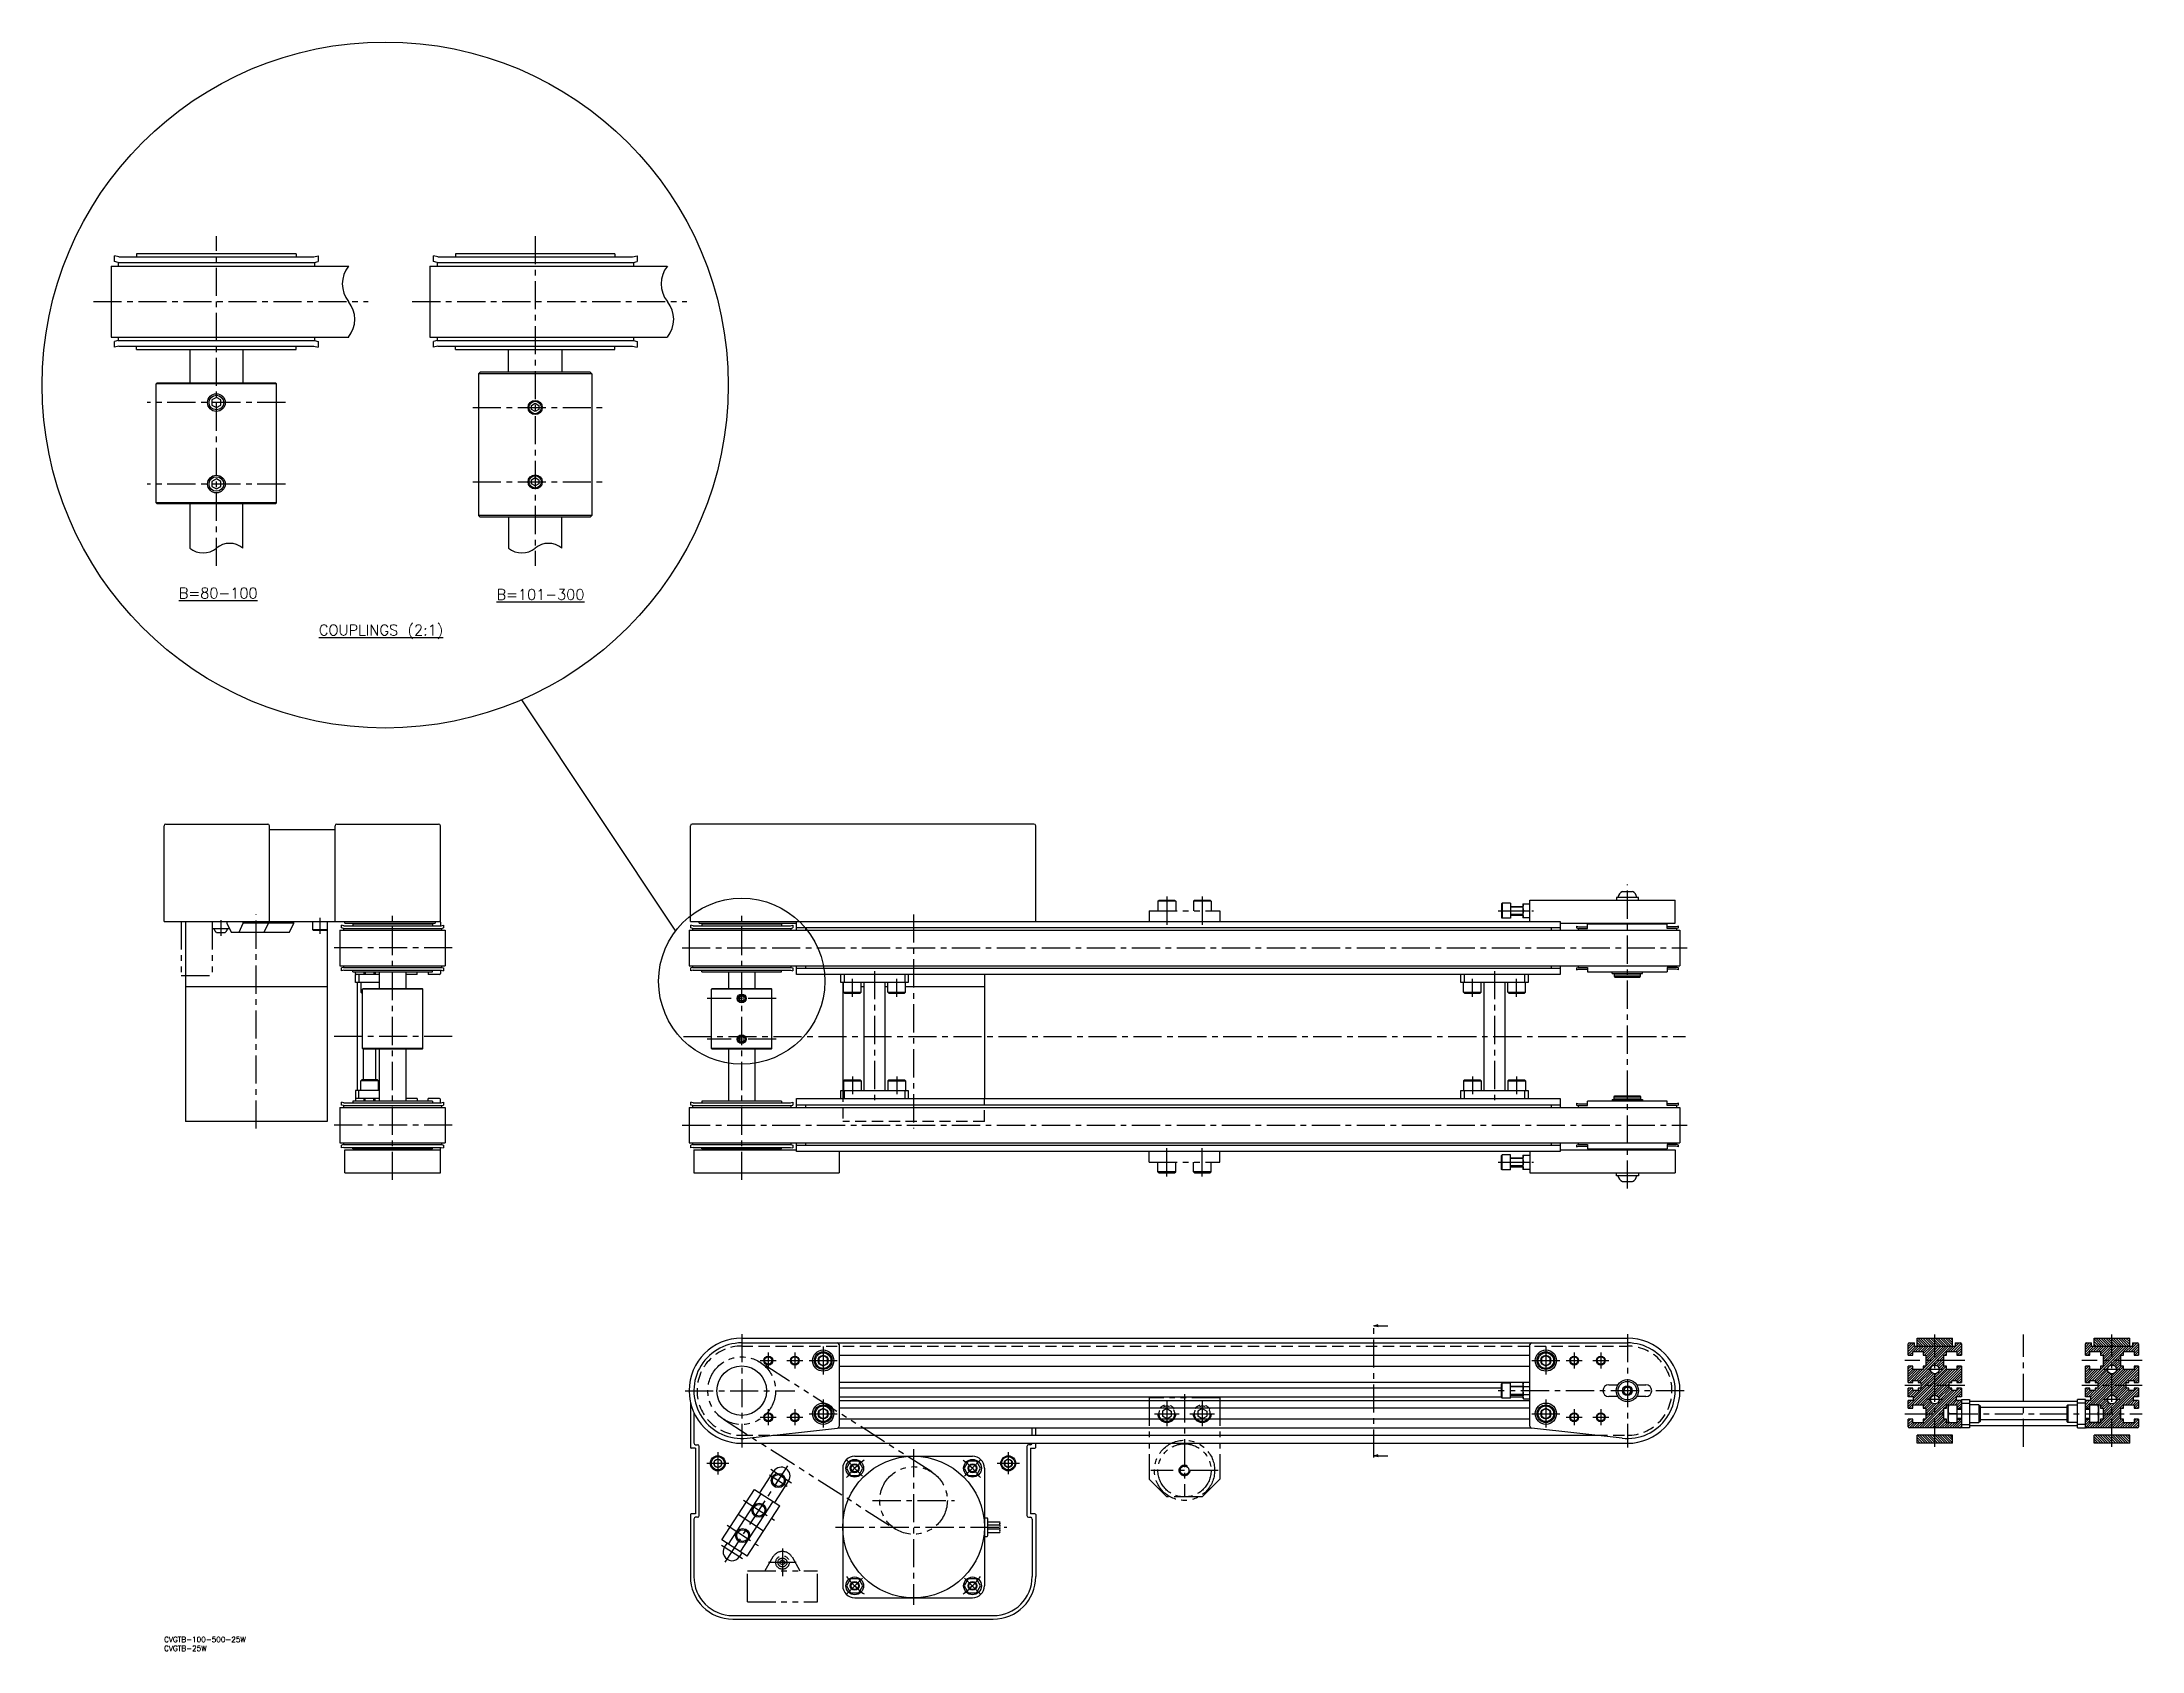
# Model space of a CAD drawing. Extents: x -69 to 1117, y -8 to 901.
import ezdxf

# ---------------------------------------------------------------- set-up
doc = ezdxf.new("R2010")
doc.units = 0
doc.header["$LTSCALE"] = 0.5
for name, pattern in [('CENTER', [50.8, 31.75, -6.35, 6.35, -6.35]), ('DASHED', [19.05, 12.7, -6.35]), ('PHANTOM', [63.5, 31.75, -6.35, 6.35, -6.35, 6.35, -6.35])]:
    doc.linetypes.add(name, pattern=pattern)
for name, color, linetype in [('MSM_CENTER', 1, 'CENTER'), ('MSM_CONTINUOUS', 7, 'CONTINUOUS'), ('MSM_DASHED', 4, 'DASHED'), ('MSM_IMAGINARY', 6, 'PHANTOM'), ('MSM_NARROW', 5, 'CONTINUOUS'), ('MSM_PART_NUMBER', 7, 'CONTINUOUS')]:
    doc.layers.add(name, color=color, linetype=linetype)
doc.styles.get("Standard").update_dxf_attribs({"font": 'txt.shx', "height": 3, "bigfont": 'bigfont.shx'})

msp = doc.modelspace()

# ---------------------------------------------------------------- texts
at = {"layer": 'MSM_PART_NUMBER'}
for s, p in [('%%UB=80-100', (8.3, 586.4)), ('%%UB=101-300', (187.7, 585.6)), ('%%UCOUPLINGS (2:1)', (87.4, 565.5))]:
    msp.add_text(s, height=6, dxfattribs=at).set_placement(p)

# ---------------------------------------------------------------- blocks, each defined once
blk = doc.blocks.new('*U2')
at = {"layer": 'MSM_PART_NUMBER'}
blk.add_text('CVGTB-100-500-25W', height=3, dxfattribs=at).set_placement((0, -3))
blk = doc.blocks.new('*U3')
at = {"layer": 'MSM_PART_NUMBER'}
blk.add_text('CVGTB-25W', height=3, dxfattribs=at).set_placement((0, -8))

# ---------------------------------------------------------------- linework, layer by layer
at = {"layer": 'MSM_CENTER'}
for p, q in [((29.5, 604.8), (29.5, 791)), ((209.5, 791), (209.5, 604.8)), ((-39.9, 754), (115.2, 754)), ((140.1, 754), (295.1, 754)), ((68.5, 697), (-9.5, 697)), ((174.3, 694.2), (249.2, 694.2)), ((174.3, 652.2), (249.7, 652.2)), ((68.5, 651), (-9.5, 651)), ((566.1, 418), (566.1, 402)), ((586.1, 418), (586.1, 402)), ((826.1, 253.1), (826.1, 424.9)), ((32, 404.8), (32, 395.8)), ((52, 287), (52, 408)), ((88, 406), (88, 397)), ((129, 258), (129, 408)), ((326.1, 258), (326.1, 408)), ((423.1, 408), (423.1, 287)), ((753.1, 410), (773.1, 410)), ((162.7, 389), (95.3, 389)), ((292.4, 389), (859.8, 389)), ((388.6, 361.5), (388.6, 371.5)), ((401.1, 376), (401.1, 302)), ((413.6, 361.5), (413.6, 371.5)), ((738.6, 361.5), (738.6, 371.5)), ((751.1, 376), (751.1, 302)), ((763.6, 361.5), (763.6, 371.5)), ((345.6, 360.5), (306.6, 360.5)), ((162.7, 339), (95.3, 339)), ((293.2, 339), (859, 339)), ((345.6, 337.5), (306.6, 337.5)), ((388.6, 316.5), (388.6, 306.5)), ((413.6, 316.5), (413.6, 306.5)), ((738.6, 316.5), (738.6, 306.5)), ((763.6, 316.5), (763.6, 306.5)), ((162.7, 289), (95.3, 289)), ((292.4, 289), (859.8, 289)), ((566.1, 260), (566.1, 276)), ((586.1, 260), (586.1, 276)), ((753.1, 268), (773.1, 268)), ((326.1, 171), (326.1, 107)), ((682.9, 101.3), (682.9, 176.7)), ((826.1, 171), (826.1, 107)), ((999.7, 107.3), (999.7, 170.7)), ((1049.7, 107.3), (1049.7, 170.7)), ((1099.7, 107.3), (1099.7, 170.7)), ((336.6, 156), (345.6, 156)), ((341.1, 160.5), (341.1, 151.5)), ((351.6, 156), (360.6, 156)), ((356.1, 160.5), (356.1, 151.5)), ((364.1, 156), (380.1, 156)), ((372.1, 164), (372.1, 148)), ((772.1, 156), (788.1, 156)), ((780.1, 164), (780.1, 148)), ((791.6, 156), (800.6, 156)), ((796.1, 160.5), (796.1, 151.5)), ((806.6, 156), (815.6, 156)), ((811.1, 160.5), (811.1, 151.5)), ((1016.7, 156), (982.7, 156)), ((1116.7, 156), (1082.7, 156)), ((1004.2, 151), (995.2, 151)), ((1104.2, 151), (1095.2, 151)), ((294.1, 139), (356.1, 139)), ((372.1, 134), (372.1, 118)), ((566.1, 133), (566.1, 119)), ((576.1, 137), (576.1, 79)), ((586.1, 133), (586.1, 119)), ((858.1, 139), (753.1, 139)), ((780.1, 134), (780.1, 118)), ((1016.7, 142), (982.7, 142)), ((1004.2, 134), (995.2, 134)), ((1116.7, 142), (1082.7, 142)), ((1104.2, 134), (1095.2, 134)), ((336.6, 124), (345.6, 124)), ((341.1, 128.5), (341.1, 119.5)), ((351.6, 124), (360.6, 124)), ((356.1, 128.5), (356.1, 119.5)), ((364.1, 126), (380.1, 126)), ((559.1, 126), (573.1, 126)), ((579.1, 126), (593.1, 126)), ((772.1, 126), (788.1, 126)), ((791.6, 124), (800.6, 124)), ((796.1, 128.5), (796.1, 119.5)), ((806.6, 124), (815.6, 124)), ((811.1, 128.5), (811.1, 119.5)), ((982.7, 126), (1116.7, 126)), ((306.4, 98), (318.9, 98)), ((312.6, 104.2), (312.6, 91.7)), ((316.8, 42.1), (352.2, 96.6)), ((385.5, 99.7), (394.3, 90.8)), ((423.1, 106), (423.1, 18)), ((460.8, 99.7), (451.9, 90.8)), ((470.4, 98), (482.9, 98)), ((476.6, 104.3), (476.6, 91.8)), ((341.7, 91.5), (351.8, 85)), ((342.5, 94.6), (354.3, 87)), ((595.1, 94), (557.1, 94)), ((327.1, 77.2), (344.7, 65.8)), ((400, 77), (446.2, 77)), ((317.8, 63), (335.4, 51.5)), ((379.1, 62), (475.8, 62)), ((314.7, 51.8), (326.5, 44.2)), ((349.1, 49.8), (349.1, 34.2)), ((356.9, 42), (341.3, 42)), ((385.5, 24.3), (394.3, 33.2)), ((460.8, 24.3), (451.9, 33.2))]:
    msp.add_line(p, q, dxfattribs=at)
for start, end in [(126.4637, 143.5363), (36.4637, 53.5363), (216.4637, 233.5363), (306.4637, 323.5363)]:
    msp.add_arc((423.1, 62), 47, start, end, dxfattribs=at)
at = {"layer": 'MSM_CONTINUOUS'}
for p, q in [((-29.9, 774), (-29.9, 734)), ((-29.9, 774), (104.2, 774)), ((-28, 776.6), (-28, 779.9)), ((-25.5, 779.2), (-28, 779.9)), ((-25.9, 776), (-28, 776.6)), ((-25.9, 776), (85, 776)), ((-25.9, 776), (-25.9, 774)), ((-25.5, 779.2), (84.6, 779.2)), ((74.5, 781), (-15.5, 781)), ((-15.5, 781), (-15.5, 779.2)), ((74.5, 781), (74.5, 779.2)), ((84.6, 779.2), (87, 779.9)), ((85, 776), (87, 776.6)), ((85, 776), (85, 774)), ((87, 779.9), (87, 776.6)), ((150.1, 774), (150.1, 734)), ((150.1, 774), (284.1, 774)), ((152, 776.6), (152, 779.9)), ((154.5, 779.2), (152, 779.9)), ((154.1, 776), (152, 776.6)), ((154.1, 776), (265, 776)), ((154.1, 776), (154.1, 774)), ((154.5, 779.2), (264.5, 779.2)), ((254.5, 781), (164.5, 781)), ((164.5, 781), (164.5, 779.2)), ((254.5, 781), (254.5, 779.2)), ((264.5, 779.2), (267, 779.9)), ((265, 776), (267, 776.6)), ((265, 776), (265, 774)), ((267, 779.9), (267, 776.6)), ((-29.9, 734), (104.2, 734)), ((-25.9, 732), (-28, 731.5)), ((-28, 728.2), (-28, 731.5)), ((-25.5, 728.8), (-28, 728.2)), ((-25.9, 734), (-25.9, 732)), ((-25.9, 732), (85, 732)), ((-25.5, 728.8), (84.6, 728.8)), ((-15.5, 727), (-15.5, 728.8)), ((-15.5, 727), (74.5, 727)), ((14.5, 727), (14.5, 708)), ((44.5, 727), (44.5, 708)), ((74.5, 727), (74.5, 728.8)), ((84.6, 728.8), (87, 728.2)), ((85, 734), (85, 732)), ((85, 732), (87, 731.5)), ((87, 731.5), (87, 728.2)), ((150.1, 734), (284.1, 734)), ((154.1, 732), (152, 731.5)), ((152, 728.2), (152, 731.5)), ((154.5, 728.8), (152, 728.2)), ((154.1, 734), (154.1, 732)), ((154.1, 732), (265, 732)), ((154.5, 728.8), (264.5, 728.8)), ((164.5, 727), (164.5, 728.8)), ((164.5, 727), (254.5, 727)), ((194.5, 714.2), (194.5, 727)), ((224.5, 727), (224.5, 714.2)), ((254.5, 727), (254.5, 728.8)), ((264.5, 728.8), (267, 728.2)), ((265, 734), (265, 732)), ((265, 732), (267, 731.5)), ((267, 731.5), (267, 728.2)), ((178.5, 714.2), (177.5, 713.2)), ((177.5, 713.2), (177.5, 633.2)), ((241.5, 713.2), (177.5, 713.2)), ((240.5, 714.2), (178.5, 714.2)), ((241.5, 713.2), (240.5, 714.2)), ((241.5, 713.2), (241.5, 633.2)), ((-4.5, 707.6), (-4.1, 708)), ((63.5, 707.6), (-4.5, 707.6)), ((-4.5, 640.4), (-4.5, 707.6)), ((63.1, 708), (-4.1, 708)), ((29.5, 699.9), (27, 698.5)), ((32, 698.5), (29.5, 699.9)), ((63.1, 708), (63.5, 707.6)), ((63.5, 640.4), (63.5, 707.6)), ((27, 698.5), (27, 695.6)), ((27, 695.6), (29.5, 694.2)), ((29.5, 694.2), (32, 695.6)), ((32, 695.6), (32, 698.5)), ((207.5, 695.4), (209.5, 696.6)), ((207.5, 693.1), (207.5, 695.4)), ((209.5, 691.9), (207.5, 693.1)), ((209.5, 696.6), (211.5, 695.4)), ((211.5, 693.1), (209.5, 691.9)), ((211.5, 695.4), (211.5, 693.1)), ((29.5, 653.9), (27, 652.5)), ((27, 652.5), (27, 649.6)), ((32, 652.5), (29.5, 653.9)), ((32, 649.6), (32, 652.5)), ((207.5, 653.4), (209.5, 654.6)), ((207.5, 651.1), (207.5, 653.4)), ((209.5, 654.6), (211.5, 653.4)), ((211.5, 653.4), (211.5, 651.1)), ((-4.1, 640), (-4.5, 640.4)), ((63.5, 640.4), (-4.5, 640.4)), ((27, 649.6), (29.5, 648.2)), ((29.5, 648.2), (32, 649.6)), ((63.1, 640), (63.5, 640.4)), ((209.5, 649.9), (207.5, 651.1)), ((211.5, 651.1), (209.5, 649.9)), ((-4.1, 640), (63.1, 640)), ((14.5, 640), (14.5, 614.8)), ((44.5, 614.8), (44.5, 640)), ((178.5, 632.2), (177.5, 633.2)), ((241.5, 633.2), (177.5, 633.2)), ((240.5, 632.2), (178.5, 632.2)), ((194.5, 632.2), (194.5, 614.8)), ((224.5, 614.8), (224.5, 632.2)), ((241.5, 633.2), (240.5, 632.2)), ((0, 404), (0, 458)), ((1, 459), (58.5, 459)), ((59.5, 404), (59.5, 458)), ((59.5, 456), (96.5, 456)), ((96.5, 404), (96.5, 458)), ((97.5, 459), (155, 459)), ((156, 404), (156, 458)), ((297.1, 404), (297.1, 458)), ((491.1, 459), (298.1, 459)), ((492.1, 404), (492.1, 458)), ((771.1, 416), (853.1, 416)), ((771.1, 404), (771.1, 416)), ((832.4, 417.6), (819.9, 417.6)), ((819.9, 417.6), (819.9, 416)), ((823.3, 420.9), (828.9, 420.9)), ((832.4, 416), (832.4, 417.6)), ((853.1, 403), (853.1, 416)), ((0, 404), (156, 404)), ((12, 404), (12, 291)), ((35.5, 404), (35.5, 403)), ((44.7, 403), (44.7, 404)), ((59, 403), (59, 404)), ((73.2, 403), (73.2, 404)), ((83.7, 404), (83.7, 399.5)), ((92.2, 399.5), (92.2, 404)), ((102, 403), (102, 404)), ((153, 404), (153, 403)), ((156, 403.5), (156, 401.6)), ((297.1, 404), (788.1, 404)), ((302.1, 403), (302.1, 404)), ((357.1, 399), (357.1, 404)), ((755.4, 414.3), (755.1, 414)), ((755.1, 414), (755.1, 406.1)), ((755.4, 405.8), (755.1, 406.1)), ((755.4, 414.3), (755.4, 405.8)), ((760.1, 414.3), (755.4, 414.3)), ((760.1, 405.8), (755.4, 405.8)), ((760.1, 414.3), (760.1, 405.8)), ((760.1, 412.5), (767.1, 412.5)), ((760.1, 407.5), (767.1, 407.5)), ((767.1, 414), (767.1, 406)), ((767.1, 414), (771.1, 414)), ((771.1, 406), (767.1, 406)), ((767.5, 410), (771.1, 410)), ((788.1, 404), (788.1, 399)), ((35.5, 403), (37.9, 398)), ((37.9, 398), (70.8, 398)), ((42.3, 398), (44.7, 403)), ((73.2, 403), (44.7, 403)), ((56.5, 398), (59, 403)), ((70.8, 398), (73.2, 403)), ((83.7, 399.5), (84.2, 399)), ((83.7, 399.5), (92.2, 399.5)), ((84.2, 399), (91.7, 399)), ((91.7, 399), (92.2, 399.5)), ((92, 399.3), (92, 291)), ((99.3, 399), (99.3, 379)), ((99.3, 399), (158.7, 399)), ((100.2, 400.3), (100.2, 401.9)), ((101.5, 401.6), (100.2, 401.9)), ((101.3, 400), (100.2, 400.3)), ((101.3, 400), (156.7, 400)), ((101.3, 400), (101.3, 399)), ((101.5, 401.6), (156.5, 401.6)), ((102, 403), (153, 403)), ((151.5, 402.5), (106.5, 402.5)), ((106.5, 402.5), (106.5, 401.6)), ((108, 402.5), (108, 403)), ((112.9, 402.5), (112.9, 403)), ((119, 403), (119, 402.5)), ((139, 403), (139, 402.5)), ((142.9, 402.5), (142.9, 403)), ((149.1, 403), (149.1, 402.5)), ((151.5, 402.5), (151.5, 401.6)), ((156.5, 401.6), (157.7, 401.9)), ((156.7, 400), (157.7, 400.3)), ((156.7, 400), (156.7, 399)), ((157.7, 401.9), (157.7, 400.3)), ((158.7, 399), (158.7, 379)), ((296.4, 399), (855.8, 399)), ((296.4, 399), (296.4, 379)), ((297.4, 400.3), (297.4, 401.9)), ((298.6, 401.6), (297.4, 401.9)), ((298.4, 400), (297.4, 400.3)), ((298.4, 400), (353.8, 400)), ((298.4, 400), (298.4, 399)), ((298.6, 401.6), (353.6, 401.6)), ((302.1, 403), (357.1, 403)), ((348.6, 402.5), (303.6, 402.5)), ((303.6, 402.5), (303.6, 401.6)), ((316.1, 403), (316.1, 402.5)), ((336.1, 403), (336.1, 402.5)), ((348.6, 402.5), (348.6, 401.6)), ((353.6, 401.6), (354.9, 401.9)), ((353.8, 400), (354.9, 400.3)), ((353.8, 400), (353.8, 399)), ((354.9, 401.9), (354.9, 400.3)), ((357.1, 400.5), (788.1, 400.5)), ((362.1, 400.5), (362.1, 399)), ((783.1, 400.5), (783.1, 399)), ((788.1, 403), (853.1, 403)), ((797.4, 401.3), (797.4, 400.3)), ((797.4, 401.3), (798.6, 401)), ((797.4, 400.3), (798.4, 400)), ((798.4, 400), (798.4, 399)), ((798.4, 400), (803.6, 400)), ((798.6, 401), (803.6, 401)), ((848.6, 402.5), (803.6, 402.5)), ((803.6, 400), (803.6, 402.5)), ((816.1, 402.5), (816.1, 403)), ((836.1, 403), (836.1, 402.5)), ((848.6, 400), (848.6, 402.5)), ((853.7, 401), (848.6, 401)), ((853.8, 400), (848.6, 400)), ((854.9, 401.3), (853.7, 401)), ((854.9, 400.3), (853.8, 400)), ((853.8, 400), (853.8, 399)), ((854.9, 400.3), (854.9, 401.3)), ((855.8, 399), (855.8, 379)), ((99.3, 379), (158.7, 379)), ((101.3, 378), (100.2, 377.7)), ((100.2, 376.1), (100.2, 377.7)), ((101.5, 376.4), (100.2, 376.1)), ((101.3, 379), (101.3, 378)), ((101.3, 378), (156.7, 378)), ((101.5, 376.4), (156.5, 376.4)), ((106.5, 375.5), (106.5, 376.4)), ((106.5, 375.5), (151.5, 375.5)), ((108, 374.5), (108, 375.5)), ((121.5, 374), (108, 374)), ((108, 369.5), (108, 374)), ((121.5, 369.5), (108, 369.5)), ((109.1, 308.5), (109.1, 369.5)), ((110, 374), (110, 369.5)), ((111, 369.5), (111, 364.1)), ((112.9, 374), (112.9, 375.5)), ((113, 375.5), (113, 374)), ((113.5, 375.5), (113.5, 374)), ((118.5, 375.5), (118.5, 374)), ((119, 374), (119, 375.5)), ((119.1, 375.5), (119.1, 374)), ((121.5, 375.5), (121.5, 366)), ((136.5, 375.5), (136.5, 366)), ((142.9, 374), (136.5, 374)), ((142.9, 374), (142.9, 375.5)), ((149.1, 375.5), (149.1, 374)), ((155.5, 374), (149.1, 374)), ((151.5, 375.5), (151.5, 376.4)), ((156, 376.4), (156, 374.5)), ((156.5, 376.4), (157.7, 376.1)), ((156.7, 379), (156.7, 378)), ((156.7, 378), (157.7, 377.7)), ((157.7, 377.7), (157.7, 376.1)), ((296.4, 379), (855.8, 379)), ((298.4, 378), (297.4, 377.7)), ((297.4, 376.1), (297.4, 377.7)), ((298.6, 376.4), (297.4, 376.1)), ((298.4, 379), (298.4, 378)), ((298.4, 378), (353.8, 378)), ((298.6, 376.4), (353.6, 376.4)), ((303.6, 375.5), (303.6, 376.4)), ((303.6, 375.5), (348.6, 375.5)), ((318.6, 375.5), (318.6, 366)), ((333.6, 375.5), (333.6, 366)), ((348.6, 375.5), (348.6, 376.4)), ((353.6, 376.4), (354.9, 376.1)), ((353.8, 379), (353.8, 378)), ((353.8, 378), (354.9, 377.7)), ((354.9, 377.7), (354.9, 376.1)), ((357.1, 374), (357.1, 379)), ((788.1, 377.5), (357.1, 377.5)), ((788.1, 374), (357.1, 374)), ((362.1, 379), (362.1, 377.5)), ((382.1, 369.5), (382.1, 374)), ((420.1, 369.5), (382.1, 369.5)), ((383.1, 369.5), (383.1, 308.5)), ((383.6, 364.1), (383.6, 369.5)), ((384.1, 369.5), (384.1, 374)), ((393.6, 364.1), (393.6, 369.5)), ((395.1, 369.5), (395.1, 308.5)), ((407.1, 308.5), (407.1, 369.5)), ((408.6, 364.1), (408.6, 369.5)), ((418.1, 374), (418.1, 369.5)), ((418.6, 364.1), (418.6, 369.5)), ((420.1, 374), (420.1, 369.5)), ((463.1, 374), (463.1, 304)), ((732.1, 369.5), (732.1, 374)), ((770.1, 369.5), (732.1, 369.5)), ((733.6, 364.1), (733.6, 369.5)), ((734.1, 369.5), (734.1, 374)), ((743.6, 364.1), (743.6, 369.5)), ((745.1, 369.5), (745.1, 308.5)), ((757.1, 308.5), (757.1, 369.5)), ((758.6, 364.1), (758.6, 369.5)), ((768.1, 374), (768.1, 369.5)), ((768.6, 364.1), (768.6, 369.5)), ((770.1, 374), (770.1, 369.5)), ((783.1, 379), (783.1, 377.5)), ((788.1, 379), (788.1, 374)), ((797.4, 377.7), (798.4, 378)), ((797.4, 377.7), (797.4, 376.7)), ((797.4, 376.7), (798.6, 377)), ((798.4, 379), (798.4, 378)), ((798.4, 378), (803.6, 378)), ((798.6, 377), (803.6, 377)), ((803.6, 378), (803.6, 375.5)), ((803.6, 375.5), (848.6, 375.5)), ((817.6, 374.5), (817.6, 375.5)), ((817.6, 374.5), (834.6, 374.5)), ((833.6, 374.3), (818.6, 374.3)), ((818.6, 374.3), (818.6, 373)), ((818.6, 373), (819.1, 372.5)), ((833.6, 373), (818.6, 373)), ((819, 374.5), (819, 374.3)), ((819.1, 372.5), (833.1, 372.5)), ((826.1, 374.5), (826.1, 375.5)), ((833.1, 372.5), (833.6, 373)), ((833.3, 374.5), (833.3, 374.3)), ((833.6, 373), (833.6, 374.3)), ((834.6, 374.5), (834.6, 375.5)), ((853.8, 378), (848.6, 378)), ((848.6, 378), (848.6, 375.5)), ((853.7, 377), (848.6, 377)), ((854.9, 376.7), (853.7, 377)), ((853.8, 379), (853.8, 378)), ((854.9, 377.7), (853.8, 378)), ((854.9, 376.7), (854.9, 377.7)), ((92, 367), (12, 367)), ((111.6, 363.5), (111, 364.1)), ((112, 364.1), (111, 364.1)), ((112, 363.5), (111.6, 363.5)), ((112, 365.8), (112.2, 366)), ((112, 332.2), (112, 365.8)), ((146, 365.8), (112, 365.8)), ((145.8, 366), (112.2, 366)), ((145.8, 366), (146, 365.8)), ((146, 332.2), (146, 365.8)), ((309.1, 365.8), (309.3, 366)), ((309.1, 332.2), (309.1, 365.8)), ((343.1, 365.8), (309.1, 365.8)), ((342.9, 366), (309.3, 366)), ((326.1, 361.9), (324.9, 361.2)), ((324.9, 361.2), (324.9, 359.8)), ((324.9, 359.8), (326.1, 359.1)), ((327.4, 361.2), (326.1, 361.9)), ((326.1, 359.1), (327.4, 359.8)), ((327.4, 359.8), (327.4, 361.2)), ((342.9, 366), (343.1, 365.8)), ((343.1, 332.2), (343.1, 365.8)), ((383.6, 367), (383.1, 367)), ((383.6, 364.1), (393.6, 364.1)), ((383.6, 364.1), (384.2, 363.5)), ((384.2, 363.5), (393, 363.5)), ((393.6, 364.1), (393, 363.5)), ((395.1, 367), (393.6, 367)), ((408.6, 367), (407.1, 367)), ((408.6, 364.1), (418.6, 364.1)), ((408.6, 364.1), (409.2, 363.5)), ((409.2, 363.5), (418, 363.5)), ((418.6, 364.1), (418, 363.5)), ((463.1, 367), (418.6, 367)), ((733.6, 364.1), (743.6, 364.1)), ((733.6, 364.1), (734.2, 363.5)), ((734.2, 363.5), (743, 363.5)), ((743.6, 364.1), (743, 363.5)), ((758.6, 364.1), (768.6, 364.1)), ((758.6, 364.1), (759.2, 363.5)), ((759.2, 363.5), (768, 363.5)), ((768.6, 364.1), (768, 363.5)), ((146, 332.2), (112, 332.2)), ((112.2, 332), (112, 332.2)), ((112.2, 332), (145.8, 332)), ((112.5, 314.5), (112.5, 332)), ((119.5, 314.5), (119.5, 332)), ((121.5, 332), (121.5, 302.5)), ((136.5, 332), (136.5, 302.5)), ((145.8, 332), (146, 332.2)), ((343.1, 332.2), (309.1, 332.2)), ((309.3, 332), (309.1, 332.2)), ((309.3, 332), (342.9, 332)), ((318.6, 332), (318.6, 302.5)), ((326.1, 338.9), (324.9, 338.2)), ((324.9, 338.2), (324.9, 336.8)), ((324.9, 336.8), (326.1, 336.1)), ((327.4, 338.2), (326.1, 338.9)), ((326.1, 336.1), (327.4, 336.8)), ((327.4, 336.8), (327.4, 338.2)), ((333.6, 332), (333.6, 302.5)), ((342.9, 332), (343.1, 332.2)), ((108, 308.5), (108, 304)), ((121.5, 308.5), (108, 308.5)), ((110, 304), (110, 308.5)), ((111.6, 314.5), (111, 313.9)), ((111, 308.5), (111, 313.9)), ((121, 313.9), (111, 313.9)), ((120.4, 314.5), (111.6, 314.5)), ((120.4, 314.5), (121, 313.9)), ((121, 308.5), (121, 313.9)), ((382.1, 308.5), (420.1, 308.5)), ((382.1, 304), (382.1, 308.5)), ((383.6, 313.9), (384.2, 314.5)), ((383.6, 313.9), (383.6, 308.5)), ((383.6, 313.9), (393.6, 313.9)), ((384.1, 304), (384.1, 308.5)), ((384.2, 314.5), (393, 314.5)), ((393.6, 313.9), (393, 314.5)), ((393.6, 313.9), (393.6, 308.5)), ((408.6, 313.9), (409.2, 314.5)), ((408.6, 313.9), (418.6, 313.9)), ((408.6, 313.9), (408.6, 308.5)), ((409.2, 314.5), (418, 314.5)), ((418.6, 313.9), (418, 314.5)), ((418.1, 308.5), (418.1, 304)), ((418.6, 313.9), (418.6, 308.5)), ((420.1, 308.5), (420.1, 304)), ((732.1, 308.5), (770.1, 308.5)), ((732.1, 304), (732.1, 308.5)), ((733.6, 313.9), (734.2, 314.5)), ((733.6, 313.9), (743.6, 313.9)), ((733.6, 313.9), (733.6, 308.5)), ((734.1, 304), (734.1, 308.5)), ((734.2, 314.5), (743, 314.5)), ((743.6, 313.9), (743, 314.5)), ((743.6, 313.9), (743.6, 308.5)), ((758.6, 313.9), (759.2, 314.5)), ((758.6, 313.9), (768.6, 313.9)), ((758.6, 313.9), (758.6, 308.5)), ((759.2, 314.5), (768, 314.5)), ((768.6, 313.9), (768, 314.5)), ((768.1, 308.5), (768.1, 304)), ((768.6, 313.9), (768.6, 308.5)), ((770.1, 308.5), (770.1, 304)), ((99.3, 299), (99.3, 279)), ((99.3, 299), (158.7, 299)), ((100.2, 300.3), (100.2, 301.9)), ((101.5, 301.6), (100.2, 301.9)), ((101.3, 300), (100.2, 300.3)), ((101.3, 300), (156.7, 300)), ((101.3, 300), (101.3, 299)), ((101.5, 301.6), (156.5, 301.6)), ((151.5, 302.5), (106.5, 302.5)), ((106.5, 302.5), (106.5, 301.6)), ((121.5, 304), (108, 304)), ((108, 303.5), (108, 302.5)), ((112.9, 304), (112.9, 302.5)), ((113, 302.5), (113, 304)), ((113.5, 302.5), (113.5, 304)), ((118.5, 302.5), (118.5, 304)), ((119, 304), (119, 302.5)), ((119.1, 302.5), (119.1, 304)), ((142.9, 304), (136.5, 304)), ((142.9, 304), (142.9, 302.5)), ((149.1, 302.5), (149.1, 304)), ((155.5, 304), (149.1, 304)), ((151.5, 302.5), (151.5, 301.6)), ((156, 301.6), (156, 303.5)), ((156.5, 301.6), (157.7, 301.9)), ((156.7, 300), (157.7, 300.3)), ((156.7, 300), (156.7, 299)), ((157.7, 301.9), (157.7, 300.3)), ((158.7, 299), (158.7, 279)), ((296.4, 299), (855.8, 299)), ((296.4, 299), (296.4, 279)), ((297.4, 300.3), (297.4, 301.9)), ((298.6, 301.6), (297.4, 301.9)), ((298.4, 300), (297.4, 300.3)), ((298.4, 300), (353.8, 300)), ((298.4, 300), (298.4, 299)), ((298.6, 301.6), (353.6, 301.6)), ((348.6, 302.5), (303.6, 302.5)), ((303.6, 302.5), (303.6, 301.6)), ((348.6, 302.5), (348.6, 301.6)), ((353.6, 301.6), (354.9, 301.9)), ((353.8, 300), (354.9, 300.3)), ((353.8, 300), (353.8, 299)), ((354.9, 301.9), (354.9, 300.3)), ((357.1, 299), (357.1, 304)), ((357.1, 304), (788.1, 304)), ((357.1, 300.5), (788.1, 300.5)), ((362.1, 300.5), (362.1, 299)), ((783.1, 300.5), (783.1, 299)), ((788.1, 304), (788.1, 299)), ((797.4, 301.3), (797.4, 300.3)), ((797.4, 301.3), (798.6, 301)), ((797.4, 300.3), (798.4, 300)), ((798.4, 300), (798.4, 299)), ((798.4, 300), (803.6, 300)), ((798.6, 301), (803.6, 301)), ((848.6, 302.5), (803.6, 302.5)), ((803.6, 300), (803.6, 302.5)), ((817.6, 303.5), (834.6, 303.5)), ((817.6, 303.5), (817.6, 302.5)), ((818.6, 305), (819.1, 305.5)), ((818.6, 305), (833.6, 305)), ((818.6, 303.7), (818.6, 305)), ((833.6, 303.7), (818.6, 303.7)), ((819, 303.5), (819, 303.7)), ((819.1, 305.5), (833.1, 305.5)), ((826.1, 303.5), (826.1, 302.5)), ((833.1, 305.5), (833.6, 305)), ((833.3, 303.5), (833.3, 303.7)), ((833.6, 305), (833.6, 303.7)), ((834.6, 303.5), (834.6, 302.5)), ((848.6, 300), (848.6, 302.5)), ((853.7, 301), (848.6, 301)), ((853.8, 300), (848.6, 300)), ((854.9, 301.3), (853.7, 301)), ((854.9, 300.3), (853.8, 300)), ((853.8, 300), (853.8, 299)), ((854.9, 300.3), (854.9, 301.3)), ((855.8, 299), (855.8, 279)), ((92, 291), (12, 291)), ((99.3, 279), (158.7, 279)), ((101.3, 278), (100.2, 277.7)), ((100.2, 276.1), (100.2, 277.7)), ((101.5, 276.4), (100.2, 276.1)), ((101.3, 279), (101.3, 278)), ((101.3, 278), (156.7, 278)), ((101.5, 276.4), (156.5, 276.4)), ((102, 275), (156, 275)), ((102, 262), (102, 275)), ((106.5, 275.5), (106.5, 276.4)), ((106.5, 275.5), (151.5, 275.5)), ((108, 275.5), (108, 275)), ((112.9, 275.5), (112.9, 275)), ((119, 275.5), (119, 275)), ((139, 275.5), (139, 275)), ((142.9, 275.5), (142.9, 275)), ((149.1, 275), (149.1, 275.5)), ((151.5, 275.5), (151.5, 276.4)), ((156, 262), (156, 276.4)), ((156.5, 276.4), (157.7, 276.1)), ((156.7, 279), (156.7, 278)), ((156.7, 278), (157.7, 277.7)), ((157.7, 277.7), (157.7, 276.1)), ((296.4, 279), (855.8, 279)), ((298.4, 278), (297.4, 277.7)), ((297.4, 276.1), (297.4, 277.7)), ((298.6, 276.4), (297.4, 276.1)), ((298.4, 279), (298.4, 278)), ((298.4, 278), (353.8, 278)), ((298.6, 276.4), (353.6, 276.4)), ((299.1, 275), (357.1, 275)), ((299.1, 275), (299.1, 262)), ((303.6, 275.5), (303.6, 276.4)), ((303.6, 275.5), (348.6, 275.5)), ((316.1, 275.5), (316.1, 275)), ((336.1, 275.5), (336.1, 275)), ((348.6, 275.5), (348.6, 276.4)), ((353.6, 276.4), (354.9, 276.1)), ((353.8, 279), (353.8, 278)), ((353.8, 278), (354.9, 277.7)), ((354.9, 277.7), (354.9, 276.1)), ((357.1, 274), (357.1, 279)), ((788.1, 277.5), (357.1, 277.5)), ((788.1, 274), (357.1, 274)), ((362.1, 279), (362.1, 277.5)), ((381.1, 274), (381.1, 262)), ((771.1, 274), (771.1, 262)), ((783.1, 279), (783.1, 277.5)), ((788.1, 279), (788.1, 274)), ((788.1, 275), (853.1, 275)), ((797.4, 277.7), (798.4, 278)), ((797.4, 277.7), (797.4, 276.7)), ((797.4, 276.7), (798.6, 277)), ((798.4, 279), (798.4, 278)), ((798.4, 278), (803.6, 278)), ((798.6, 277), (803.6, 277)), ((803.6, 278), (803.6, 275.5)), ((803.6, 275.5), (848.6, 275.5)), ((816.1, 275), (816.1, 275.5)), ((836.1, 275.5), (836.1, 275)), ((853.8, 278), (848.6, 278)), ((848.6, 278), (848.6, 275.5)), ((853.7, 277), (848.6, 277)), ((853.1, 275), (853.1, 262)), ((854.9, 276.7), (853.7, 277)), ((853.8, 279), (853.8, 278)), ((854.9, 277.7), (853.8, 278)), ((854.9, 276.7), (854.9, 277.7)), ((102, 262), (156, 262)), ((299.1, 262), (381.1, 262)), ((755.4, 272.2), (755.1, 271.9)), ((755.1, 264), (755.1, 271.9)), ((755.4, 263.7), (755.1, 264)), ((760.1, 272.2), (755.4, 272.2)), ((755.4, 263.7), (755.4, 272.2)), ((760.1, 263.7), (755.4, 263.7)), ((760.1, 263.7), (760.1, 272.2)), ((760.1, 270.5), (767.1, 270.5)), ((760.1, 265.5), (767.1, 265.5)), ((767.1, 272), (767.1, 264)), ((767.1, 272), (771.1, 272)), ((771.1, 264), (767.1, 264)), ((767.5, 268), (771.1, 268)), ((771.1, 262), (853.1, 262)), ((819.9, 260.4), (819.9, 262)), ((832.4, 262), (832.4, 260.4)), ((832.4, 260.4), (819.9, 260.4)), ((823.3, 257.1), (828.9, 257.1)), ((326.1, 168.7), (826.1, 168.7)), ((326.1, 166), (826.1, 166)), ((682.9, 175.7), (685.4, 176.4)), ((685.4, 175), (682.9, 175.7)), ((682.9, 175.7), (690.9, 175.7)), ((985.2, 166), (988.2, 166)), ((988.2, 164), (988.2, 166)), ((989.7, 164.2), (989.7, 168.7)), ((989.7, 168.7), (1009.7, 168.7)), ((1009.7, 164.2), (1009.7, 168.7)), ((1011.2, 166), (1014.2, 166)), ((1011.2, 166), (1011.2, 164)), ((1085.2, 166), (1088.2, 166)), ((1088.2, 164), (1088.2, 166)), ((1089.7, 164.2), (1089.7, 168.7)), ((1089.7, 168.7), (1109.7, 168.7)), ((1109.7, 164.2), (1109.7, 168.7)), ((1111.2, 166), (1114.2, 166)), ((1111.2, 166), (1111.2, 164)), ((372.1, 158.9), (369.6, 157.4)), ((369.6, 157.4), (369.6, 154.6)), ((369.6, 154.6), (372.1, 153.1)), ((374.6, 157.4), (372.1, 158.9)), ((372.1, 153.1), (374.6, 154.6)), ((374.6, 154.6), (374.6, 157.4)), ((381.1, 165), (381.1, 118.9)), ((381.1, 159.1), (771.1, 159.1)), ((771.1, 118.9), (771.1, 165)), ((780.1, 158.9), (777.6, 157.4)), ((777.6, 157.4), (777.6, 154.6)), ((777.6, 154.6), (780.1, 153.1)), ((782.6, 157.4), (780.1, 158.9)), ((780.1, 153.1), (782.6, 154.6)), ((782.6, 154.6), (782.6, 157.4)), ((984.7, 159.1), (984.7, 165.5)), ((984.7, 159.1), (987.2, 159.1)), ((987.2, 159.1), (987.2, 161.1)), ((987.2, 161.1), (993.2, 161.1)), ((1011.2, 164), (988.2, 164)), ((989.7, 164.2), (1009.7, 164.2)), ((993.2, 161.1), (993.2, 159.1)), ((993.2, 159.1), (994.7, 159.1)), ((994.7, 159.1), (994.7, 152.9)), ((1004.7, 152.9), (1004.7, 159.1)), ((1004.7, 159.1), (1006.2, 159.1)), ((1006.2, 159.1), (1006.2, 161.1)), ((1006.2, 161.1), (1012.2, 161.1)), ((1012.2, 161.1), (1012.2, 159.1)), ((1012.2, 159.1), (1014.7, 159.1)), ((1014.7, 165.5), (1014.7, 159.1)), ((1084.7, 159.1), (1084.7, 165.5)), ((1084.7, 159.1), (1087.2, 159.1)), ((1087.2, 159.1), (1087.2, 161.1)), ((1087.2, 161.1), (1093.2, 161.1)), ((1111.2, 164), (1088.2, 164)), ((1089.7, 164.2), (1109.7, 164.2)), ((1093.2, 161.1), (1093.2, 159.1)), ((1093.2, 159.1), (1094.7, 159.1)), ((1094.7, 159.1), (1094.7, 152.9)), ((1104.7, 152.9), (1104.7, 159.1)), ((1104.7, 159.1), (1106.2, 159.1)), ((1106.2, 159.1), (1106.2, 161.1)), ((1106.2, 161.1), (1112.2, 161.1)), ((1112.2, 161.1), (1112.2, 159.1)), ((1112.2, 159.1), (1114.7, 159.1)), ((1114.7, 165.5), (1114.7, 159.1)), ((381.1, 152.9), (771.1, 152.9)), ((767.5, 143.6), (381.1, 143.6)), ((755.4, 143.3), (755.1, 142.9)), ((755.1, 135.1), (755.1, 142.9)), ((760.1, 143.3), (755.4, 143.3)), ((755.4, 134.7), (755.4, 143.3)), ((760.1, 134.7), (760.1, 143.3)), ((767.1, 143), (767.5, 143.6)), ((767.1, 143), (767.1, 135)), ((771.1, 143.6), (767.5, 143.6)), ((815.6, 142.3), (820.8, 142.3)), ((831.4, 142.3), (836.6, 142.3)), ((987.2, 152.9), (984.7, 152.9)), ((984.7, 143.6), (984.7, 152.9)), ((984.7, 143.6), (987.2, 143.6)), ((987.2, 150.9), (987.2, 152.9)), ((993.2, 150.9), (987.2, 150.9)), ((987.2, 143.6), (987.2, 144.8)), ((987.2, 144.8), (990.2, 144.8)), ((990.2, 144.8), (990.2, 143.6)), ((990.2, 143.6), (991.7, 143.6)), ((991.7, 143.6), (991.7, 140.4)), ((994.7, 152.9), (993.2, 152.9)), ((993.2, 152.9), (993.2, 150.9)), ((1006.2, 152.9), (1004.7, 152.9)), ((1006.2, 150.9), (1006.2, 152.9)), ((1012.2, 150.9), (1006.2, 150.9)), ((1007.7, 140.4), (1007.7, 143.6)), ((1007.7, 143.6), (1009.2, 143.6)), ((1009.2, 143.6), (1009.2, 144.8)), ((1009.2, 144.8), (1012.2, 144.8)), ((1014.7, 152.9), (1012.2, 152.9)), ((1012.2, 152.9), (1012.2, 150.9)), ((1012.2, 144.8), (1012.2, 143.6)), ((1012.2, 143.6), (1014.7, 143.6)), ((1014.7, 152.9), (1014.7, 143.6)), ((1087.2, 152.9), (1084.7, 152.9)), ((1084.7, 143.6), (1084.7, 152.9)), ((1084.7, 143.6), (1087.2, 143.6)), ((1087.2, 150.9), (1087.2, 152.9)), ((1093.2, 150.9), (1087.2, 150.9)), ((1087.2, 143.6), (1087.2, 144.8)), ((1087.2, 144.8), (1090.2, 144.8)), ((1090.2, 144.8), (1090.2, 143.6)), ((1090.2, 143.6), (1091.7, 143.6)), ((1091.7, 143.6), (1091.7, 140.4)), ((1094.7, 152.9), (1093.2, 152.9)), ((1093.2, 152.9), (1093.2, 150.9)), ((1106.2, 152.9), (1104.7, 152.9)), ((1106.2, 150.9), (1106.2, 152.9)), ((1112.2, 150.9), (1106.2, 150.9)), ((1107.7, 140.4), (1107.7, 143.6)), ((1107.7, 143.6), (1109.2, 143.6)), ((1109.2, 143.6), (1109.2, 144.8)), ((1109.2, 144.8), (1112.2, 144.8)), ((1114.7, 152.9), (1112.2, 152.9)), ((1112.2, 152.9), (1112.2, 150.9)), ((1112.2, 144.8), (1112.2, 143.6)), ((1112.2, 143.6), (1114.7, 143.6)), ((1114.7, 152.9), (1114.7, 143.6)), ((297.1, 132.6), (297.1, 107)), ((755.1, 140.4), (381.1, 140.4)), ((381.1, 135.6), (755.1, 135.6)), ((381.1, 133.4), (771.1, 133.4)), ((755.4, 134.7), (755.1, 135.1)), ((760.1, 134.7), (755.4, 134.7)), ((760.1, 141.5), (767.1, 141.5)), ((760.1, 136.5), (767.1, 136.5)), ((760.1, 135.6), (767.1, 135.6)), ((767.1, 135), (767.5, 134.4)), ((767.5, 141.3), (771.1, 141.3)), ((771.1, 136.7), (767.5, 136.7)), ((767.5, 134.4), (771.1, 134.4)), ((820.8, 135.7), (815.6, 135.7)), ((825, 141), (823.8, 139)), ((825, 137), (823.8, 139)), ((825, 141), (827.3, 141)), ((825, 137), (827.3, 137)), ((827.3, 141), (828.4, 139)), ((827.3, 137), (828.4, 139)), ((836.6, 135.7), (831.4, 135.7)), ((987.2, 140.4), (984.7, 140.4)), ((984.7, 135.6), (984.7, 140.4)), ((987.7, 135.6), (984.7, 135.6)), ((984.7, 129.1), (984.7, 133.4)), ((987.7, 133.4), (984.7, 133.4)), ((987.2, 139.1), (987.2, 140.4)), ((990.2, 139.1), (987.2, 139.1)), ((987.2, 129.1), (987.2, 131.1)), ((987.2, 131.1), (993.2, 131.1)), ((987.7, 133.4), (987.7, 135.6)), ((991.7, 140.4), (990.2, 140.4)), ((990.2, 140.4), (990.2, 139.1)), ((993.2, 131.1), (993.2, 129.1)), ((1006.2, 129.1), (1006.2, 131.1)), ((1006.2, 131.1), (1012.2, 131.1)), ((1007.2, 121), (1007.2, 131)), ((1007.2, 131), (1012.2, 131)), ((1009.2, 140.4), (1007.7, 140.4)), ((1009.2, 139.1), (1009.2, 140.4)), ((1012.2, 139.1), (1009.2, 139.1)), ((1014.7, 135.6), (1011.7, 135.6)), ((1011.7, 135.6), (1011.7, 133.4)), ((1014.7, 133.4), (1011.7, 133.4)), ((1014.7, 140.4), (1012.2, 140.4)), ((1012.2, 140.4), (1012.2, 139.1)), ((1012.2, 131.1), (1012.2, 120.9)), ((1014.7, 140.4), (1014.7, 135.6)), ((1014.7, 134), (1019.2, 134)), ((1014.7, 134), (1014.7, 118)), ((1014.7, 132), (1019.2, 132)), ((1019.2, 134), (1019.2, 118)), ((1080.2, 132.9), (1019.2, 132.9)), ((1024.6, 131), (1019.2, 131)), ((1024.6, 131), (1025.2, 130.4)), ((1024.6, 131), (1024.6, 121)), ((1074.8, 131), (1074.2, 130.4)), ((1074.8, 131), (1080.2, 131)), ((1074.8, 131), (1074.8, 121)), ((1084.7, 134), (1080.2, 134)), ((1080.2, 118), (1080.2, 134)), ((1084.7, 132), (1080.2, 132)), ((1087.2, 140.4), (1084.7, 140.4)), ((1084.7, 135.6), (1084.7, 140.4)), ((1087.7, 135.6), (1084.7, 135.6)), ((1084.7, 118), (1084.7, 134)), ((1087.7, 133.4), (1084.7, 133.4)), ((1087.2, 139.1), (1087.2, 140.4)), ((1090.2, 139.1), (1087.2, 139.1)), ((1087.2, 131.1), (1093.2, 131.1)), ((1087.2, 120.9), (1087.2, 131.1)), ((1092.2, 131), (1087.2, 131)), ((1087.7, 133.4), (1087.7, 135.6)), ((1091.7, 140.4), (1090.2, 140.4)), ((1090.2, 140.4), (1090.2, 139.1)), ((1092.2, 121), (1092.2, 131)), ((1093.2, 131.1), (1093.2, 129.1)), ((1106.2, 129.1), (1106.2, 131.1)), ((1106.2, 131.1), (1112.2, 131.1)), ((1109.2, 140.4), (1107.7, 140.4)), ((1109.2, 139.1), (1109.2, 140.4)), ((1112.2, 139.1), (1109.2, 139.1)), ((1114.7, 135.6), (1111.7, 135.6)), ((1111.7, 135.6), (1111.7, 133.4)), ((1114.7, 133.4), (1111.7, 133.4)), ((1114.7, 140.4), (1112.2, 140.4)), ((1112.2, 140.4), (1112.2, 139.1)), ((1112.2, 131.1), (1112.2, 129.1)), ((1114.7, 140.4), (1114.7, 135.6)), ((1114.7, 133.4), (1114.7, 129.1)), ((299.1, 126.6), (299.1, 109.5)), ((372.1, 128.9), (369.6, 127.4)), ((369.6, 127.4), (369.6, 124.6)), ((369.6, 124.6), (372.1, 123.1)), ((374.6, 127.4), (372.1, 128.9)), ((372.1, 123.1), (374.6, 124.6)), ((374.6, 124.6), (374.6, 127.4)), ((771.1, 129.1), (381.1, 129.1)), ((771.1, 122.9), (381.1, 122.9)), ((780.1, 128.9), (777.6, 127.4)), ((777.6, 127.4), (777.6, 124.6)), ((777.6, 124.6), (780.1, 123.1)), ((782.6, 127.4), (780.1, 128.9)), ((780.1, 123.1), (782.6, 124.6)), ((782.6, 124.6), (782.6, 127.4)), ((984.7, 129.1), (987.2, 129.1)), ((987.2, 122.9), (984.7, 122.9)), ((984.7, 118.5), (984.7, 122.9)), ((987.2, 120.9), (987.2, 122.9)), ((993.2, 120.9), (987.2, 120.9)), ((993.2, 129.1), (994.7, 129.1)), ((994.7, 122.9), (993.2, 122.9)), ((993.2, 122.9), (993.2, 120.9)), ((994.7, 129.1), (994.7, 122.9)), ((1004.7, 122.9), (1004.7, 129.1)), ((1004.7, 129.1), (1006.2, 129.1)), ((1006.2, 122.9), (1004.7, 122.9)), ((1006.2, 120.9), (1006.2, 122.9)), ((1012.2, 120.9), (1006.2, 120.9)), ((1007.2, 121), (1012.2, 121)), ((1012.2, 126), (1007.6, 126)), ((1012.2, 129.1), (1014.7, 129.1)), ((1014.7, 129), (1012.2, 129)), ((1012.2, 128.5), (1014.7, 128.5)), ((1012.2, 123.5), (1014.7, 123.5)), ((1012.2, 123), (1014.7, 123)), ((1014.7, 122.9), (1012.2, 122.9)), ((1014.7, 120), (1019.2, 120)), ((1019.2, 121), (1024.6, 121)), ((1080.2, 119.1), (1019.2, 119.1)), ((1025.2, 121.6), (1024.6, 121)), ((1025.2, 130.4), (1025.2, 121.6)), ((1074.2, 129.5), (1025.2, 129.5)), ((1074.2, 122.5), (1025.2, 122.5)), ((1074.2, 130.4), (1074.2, 121.6)), ((1074.2, 121.6), (1074.8, 121)), ((1080.2, 121), (1074.8, 121)), ((1084.7, 120), (1080.2, 120)), ((1084.7, 129.1), (1087.2, 129.1)), ((1087.2, 129), (1084.7, 129)), ((1084.7, 128.5), (1087.2, 128.5)), ((1084.7, 123.5), (1087.2, 123.5)), ((1084.7, 123), (1087.2, 123)), ((1087.2, 122.9), (1084.7, 122.9)), ((1087.2, 126), (1091.7, 126)), ((1092.2, 121), (1087.2, 121)), ((1093.2, 120.9), (1087.2, 120.9)), ((1093.2, 129.1), (1094.7, 129.1)), ((1094.7, 122.9), (1093.2, 122.9)), ((1093.2, 122.9), (1093.2, 120.9)), ((1094.7, 129.1), (1094.7, 122.9)), ((1104.7, 122.9), (1104.7, 129.1)), ((1104.7, 129.1), (1106.2, 129.1)), ((1106.2, 122.9), (1104.7, 122.9)), ((1106.2, 120.9), (1106.2, 122.9)), ((1112.2, 120.9), (1106.2, 120.9)), ((1112.2, 129.1), (1114.7, 129.1)), ((1114.7, 122.9), (1112.2, 122.9)), ((1112.2, 122.9), (1112.2, 120.9)), ((1114.7, 122.9), (1114.7, 118.5)), ((300.1, 108.5), (301.1, 108.5)), ((302.1, 68.5), (302.1, 107.5)), ((326.1, 109.3), (826.1, 109.3)), ((329.1, 112.2), (380.2, 117.9)), ((343.7, 113.8), (808.6, 113.8)), ((380.6, 118), (771.7, 118)), ((487.1, 107.5), (487.1, 68.5)), ((489.1, 108.5), (488.1, 108.5)), ((490.1, 113.8), (490.1, 118)), ((492.1, 113.8), (492.1, 118)), ((492.1, 107), (492.1, 109.3)), ((823.1, 112.2), (772, 117.9)), ((1014.2, 118), (985.2, 118)), ((1009.7, 113.8), (989.7, 113.8)), ((989.7, 109.3), (989.7, 113.8)), ((1009.7, 109.3), (989.7, 109.3)), ((1009.7, 109.3), (1009.7, 113.8)), ((1019.2, 118), (1014.7, 118)), ((1080.2, 118), (1084.7, 118)), ((1114.2, 118), (1085.2, 118)), ((1109.7, 113.8), (1089.7, 113.8)), ((1089.7, 109.3), (1089.7, 113.8)), ((1109.7, 109.3), (1089.7, 109.3)), ((1109.7, 109.3), (1109.7, 113.8)), ((300.1, 106.5), (297.6, 106.5)), ((300.1, 106.5), (300.1, 69.5)), ((312.6, 100.3), (310.6, 99.2)), ((310.6, 99.2), (310.6, 96.8)), ((310.6, 96.8), (312.6, 95.7)), ((314.6, 99.2), (312.6, 100.3)), ((312.6, 95.7), (314.6, 96.8)), ((314.6, 96.8), (314.6, 99.2)), ((383.1, 95.2), (383.1, 28.8)), ((387.6, 99.2), (385.3, 95.2)), ((385.3, 95.2), (387.6, 91.2)), ((392.2, 99.2), (387.6, 99.2)), ((389.9, 102), (456.4, 102)), ((394.5, 95.2), (392.2, 99.2)), ((392.2, 91.2), (394.5, 95.2)), ((454, 99.2), (451.7, 95.2)), ((451.7, 95.2), (454, 91.2)), ((458.7, 99.2), (454, 99.2)), ((461, 95.2), (458.7, 99.2)), ((458.7, 91.2), (461, 95.2)), ((463.1, 95.2), (463.1, 28.8)), ((476.6, 100.3), (474.6, 99.2)), ((474.6, 99.2), (474.6, 96.9)), ((474.6, 96.9), (476.6, 95.7)), ((478.6, 99.2), (476.6, 100.3)), ((476.6, 95.7), (478.6, 96.9)), ((478.6, 96.9), (478.6, 99.2)), ((489.1, 106.5), (489.1, 69.5)), ((489.1, 106.5), (491.6, 106.5)), ((682.9, 102.3), (685.4, 103)), ((685.4, 101.6), (682.9, 102.3)), ((682.9, 102.3), (690.9, 102.3)), ((314.8, 54.7), (333.4, 83.2)), ((333.4, 83.2), (347.6, 74)), ((336.3, 81.3), (344.2, 93.5)), ((352.6, 88.1), (344.7, 75.9)), ((387.6, 91.2), (392.2, 91.2)), ((454, 91.2), (458.7, 91.2)), ((318.6, 52.3), (337.1, 80.8)), ((325.3, 47.9), (343.9, 76.4)), ((329.1, 45.5), (347.6, 74)), ((297.1, 69), (297.1, 34)), ((300.1, 69.5), (297.6, 69.5)), ((299.1, 66.5), (299.1, 34)), ((301.1, 67.5), (300.1, 67.5)), ((338.4, 59.7), (324.1, 69)), ((463.1, 67.2), (464.6, 67.2)), ((465.1, 57.2), (465.1, 66.7)), ((465.1, 65), (471.8, 65)), ((471.8, 63), (465.1, 63)), ((465.1, 61), (471.8, 61)), ((488.1, 67.5), (489.1, 67.5)), ((491.6, 69.5), (489.1, 69.5)), ((490.1, 66.5), (490.1, 34)), ((492.1, 69), (492.1, 34)), ((329.1, 45.5), (314.8, 54.7)), ((316.4, 50.7), (317.8, 52.8)), ((463.1, 56.7), (464.6, 56.7)), ((465.1, 59), (471.8, 59)), ((326.2, 47.4), (324.8, 45.3)), ((387.6, 32.8), (385.3, 28.8)), ((385.3, 28.8), (387.6, 24.8)), ((392.2, 32.8), (387.6, 32.8)), ((387.6, 24.8), (392.2, 24.8)), ((394.5, 28.8), (392.2, 32.8)), ((392.2, 24.8), (394.5, 28.8)), ((454, 32.8), (451.7, 28.8)), ((451.7, 28.8), (454, 24.8)), ((458.7, 32.8), (454, 32.8)), ((454, 24.8), (458.7, 24.8)), ((461, 28.8), (458.7, 32.8)), ((458.7, 24.8), (461, 28.8)), ((321.1, 12), (468.1, 12)), ((389.9, 22), (456.4, 22)), ((321.1, 10), (468.1, 10))]:
    msp.add_line(p, q, dxfattribs=at)
for centre, radius in [((29.5, 697), 4.13), ((209.5, 694.2), 3.5), ((29.5, 651), 4.13), ((209.5, 652.2), 3.5), ((326.1, 360.5), 2.07), ((326.1, 337.5), 2.07), ((341.1, 156), 2.07), ((356.1, 156), 2.07), ((372.1, 156), 6), ((372.1, 156), 5), ((372.1, 156), 4.4), ((372.1, 156), 2.89), ((780.1, 156), 6), ((780.1, 156), 5), ((780.1, 156), 4.4), ((780.1, 156), 2.89), ((796.1, 156), 2.07), ((811.1, 156), 2.07), ((326.1, 139), 14), ((826.1, 139), 6.25), ((826.1, 139), 5.25), ((999.7, 151), 2.5), ((1099.7, 151), 2.5), ((372.1, 126), 6), ((372.1, 126), 5), ((780.1, 126), 6), ((780.1, 126), 5), ((826.1, 139), 2.8), ((999.7, 134), 2.5), ((1099.7, 134), 2.5), ((341.1, 124), 2.07), ((356.1, 124), 2.07), ((372.1, 126), 4.4), ((372.1, 126), 2.89), ((780.1, 126), 4.4), ((780.1, 126), 2.89), ((796.1, 124), 2.07), ((811.1, 124), 2.07), ((312.6, 98), 4.25), ((312.6, 98), 3.75), ((312.6, 98), 2.31), ((423.1, 62), 40), ((389.9, 95.2), 5), ((389.9, 95.2), 2.5), ((389.9, 95.2), 2.07), ((456.4, 95.2), 5), ((456.4, 95.2), 2.5), ((456.4, 95.2), 2.07), ((476.6, 98), 4.25), ((476.6, 98), 3.75), ((476.6, 98), 2.31), ((346.8, 88.3), 4), ((346.8, 88.3), 3.32), ((335.9, 71.5), 4), ((335.9, 71.5), 3.32), ((326.6, 57.2), 4), ((326.6, 57.2), 3.32), ((389.9, 28.8), 5), ((389.9, 28.8), 2.5), ((389.9, 28.8), 2.07), ((456.4, 28.8), 5), ((456.4, 28.8), 2.5), ((456.4, 28.8), 2.07)]:
    msp.add_circle(centre, radius, dxfattribs=at)
for centre, radius, start, end in [((1, 458), 1, 90, 180), ((58.5, 458), 1, 0, 90), ((97.5, 458), 1, 90, 180), ((155, 458), 1, 0, 90), ((298.1, 458), 1, 90, 180), ((491.1, 458), 1, 0, 90), ((824.8, 417.2), 4, 112.4946, 174.3233), ((827.4, 417.2), 4, 5.6767, 67.5054), ((155.5, 403.5), 0.5, 0, 90), ((772.9, 412), 5.78, 159.7438, 200.2562), ((772.9, 408), 5.78, 159.7438, 200.2562), ((108.5, 374.5), 0.5, 180, 270), ((155.5, 374.5), 0.5, 270, 0), ((108.5, 303.5), 0.5, 90, 180), ((155.5, 303.5), 0.5, 0, 90), ((772.9, 270), 5.78, 159.7438, 200.2562), ((772.9, 266), 5.78, 159.7438, 200.2562), ((824.8, 260.8), 4, 185.6767, 247.5054), ((827.4, 260.8), 4, 292.4946, 354.3233), ((326.1, 139), 29.7, 90, 270), ((326.1, 139), 27, 90, 276.3999), ((380.1, 165), 1, 0, 90), ((772.1, 165), 1, 90, 180), ((826.1, 139), 27, 263.5999, 90), ((826.1, 139), 29.7, 270, 90), ((985.2, 165.5), 0.5, 90, 180), ((1014.2, 165.5), 0.5, 0, 90), ((1085.2, 165.5), 0.5, 90, 180), ((1114.2, 165.5), 0.5, 0, 90), ((769.2, 142.5), 2.04, 154.3842, 214.3842), ((815.6, 139), 3.3, 90, 270), ((836.6, 139), 3.3, 270, 90), ((774.8, 139), 7.64, 162.412, 197.588), ((769.2, 135.5), 2.04, 145.6158, 205.6158), ((1014.4, 128.5), 7.22, 159.7438, 200.2562), ((1084.9, 128.5), 7.22, 339.7438, 20.2562), ((380.1, 118.9), 1, 276.3999, 0), ((772.1, 118.9), 1, 180, 263.5999), ((1014.4, 123.5), 7.22, 159.7438, 200.2562), ((1084.9, 123.5), 7.22, 339.7438, 20.2562), ((297.6, 107), 0.5, 180, 270), ((300.1, 109.5), 1, 180, 270), ((301.1, 107.5), 1, 0, 90), ((488.1, 107.5), 1, 90, 180), ((489.1, 109.5), 1, 270, 348.463), ((491.6, 107), 0.5, 270, 0), ((985.2, 118.5), 0.5, 180, 270), ((1014.2, 118.5), 0.5, 270, 0), ((1085.2, 118.5), 0.5, 180, 270), ((1114.2, 118.5), 0.5, 270, 0), ((348.4, 90.8), 5, 327, 147), ((389.9, 95.2), 6.77, 90, 180), ((456.4, 95.2), 6.77, 0, 90), ((297.6, 69), 0.5, 90, 180), ((300.1, 66.5), 1, 90, 180), ((301.1, 68.5), 1, 270, 0), ((464.6, 66.7), 0.5, 0, 90), ((488.1, 68.5), 1, 180, 270), ((489.1, 66.5), 1, 0, 90), ((491.6, 69), 0.5, 0, 90), ((320.6, 48), 5, 147, 327), ((464.6, 57.2), 0.5, 270, 0), ((321.1, 34), 24, 180, 270), ((321.1, 34), 22, 180, 270), ((389.9, 28.8), 6.77, 180, 270), ((456.4, 28.8), 6.77, 270, 0), ((468.1, 34), 24, 270, 0), ((468.1, 34), 22, 270, 0)]:
    msp.add_arc(centre, radius, start, end, dxfattribs=at)
at = {"layer": 'MSM_DASHED'}
for p, q in [((383.1, 308.5), (383.1, 291)), ((463.1, 291), (463.1, 304)), ((463.1, 291), (383.1, 291)), ((326.1, 164.2), (826.1, 164.2)), ((326.1, 113.8), (343.7, 113.8)), ((808.6, 113.8), (826.1, 113.8))]:
    msp.add_line(p, q, dxfattribs=at)
for centre, start, end in [((326.1, 139), 90, 270), ((826.1, 139), 270, 90)]:
    msp.add_arc(centre, 25.2, start, end, dxfattribs=at)
at = {"layer": 'MSM_IMAGINARY'}
for p, q in [((561.1, 415.4), (561.7, 416)), ((571.1, 415.4), (561.1, 415.4)), ((561.1, 415.4), (561.1, 410)), ((561.7, 416), (570.5, 416)), ((570.5, 416), (571.1, 415.4)), ((571.1, 415.4), (571.1, 410)), ((581.1, 415.4), (581.7, 416)), ((591.1, 415.4), (581.1, 415.4)), ((581.1, 415.4), (581.1, 410)), ((581.7, 416), (590.5, 416)), ((590.5, 416), (591.1, 415.4)), ((591.1, 415.4), (591.1, 410)), ((9.7, 404), (9.7, 373.5)), ((27.2, 404), (27.2, 373.5)), ((556.1, 410), (556.1, 404)), ((556.1, 410), (596.1, 410)), ((596.1, 410), (596.1, 404)), ((27.2, 400), (36.9, 400)), ((29.5, 397.8), (34.5, 397.8)), ((9.7, 373.5), (27.2, 373.5)), ((556.1, 268), (556.1, 274)), ((596.1, 268), (596.1, 274)), ((556.1, 268), (596.1, 268)), ((561.1, 262.6), (561.1, 268)), ((571.1, 262.6), (561.1, 262.6)), ((561.1, 262.6), (561.7, 262)), ((561.7, 262), (570.5, 262)), ((570.5, 262), (571.1, 262.6)), ((571.1, 262.6), (571.1, 268)), ((581.1, 262.6), (581.1, 268)), ((591.1, 262.6), (581.1, 262.6)), ((581.1, 262.6), (581.7, 262)), ((581.7, 262), (590.5, 262)), ((590.5, 262), (591.1, 262.6)), ((591.1, 262.6), (591.1, 268)), ((433.4, 93.1), (336.4, 155.1)), ((596.1, 135), (556.1, 135)), ((556.1, 135), (556.1, 89)), ((596.1, 135), (596.1, 89)), ((315.8, 122.9), (412.8, 60.9)), ((566.1, 128.9), (563.6, 127.4)), ((563.6, 127.4), (563.6, 124.6)), ((566.1, 123.1), (563.6, 124.6)), ((566.1, 128.9), (568.6, 127.4)), ((566.1, 123.1), (568.6, 124.6)), ((568.6, 127.4), (568.6, 124.6)), ((586.1, 128.9), (583.6, 127.4)), ((583.6, 127.4), (583.6, 124.6)), ((586.1, 123.1), (583.6, 124.6)), ((586.1, 128.9), (588.6, 127.4)), ((586.1, 123.1), (588.6, 124.6)), ((588.6, 127.4), (588.6, 124.6)), ((566.1, 79), (556.1, 89)), ((586.1, 79), (596.1, 89)), ((586.1, 79), (566.1, 79)), ((329.4, 19.7), (329.4, 37.2)), ((329.4, 37.2), (368.9, 37.2)), ((343.7, 45.1), (339.2, 37.2)), ((347.8, 42.6), (349, 43.4)), ((347.9, 41.2), (347.8, 42.6)), ((349.3, 40.6), (347.9, 41.2)), ((349, 43.4), (350.3, 42.8)), ((350.4, 41.4), (349.3, 40.6)), ((350.3, 42.8), (350.4, 41.4)), ((354.5, 45.1), (359, 37.2)), ((368.9, 19.7), (368.9, 37.2)), ((329.4, 19.7), (368.9, 19.7))]:
    msp.add_line(p, q, dxfattribs=at)
for centre, radius in [((326.1, 139), 19.1), ((566.1, 126), 5), ((586.1, 126), 5), ((566.1, 126), 4.4), ((586.1, 126), 4.4), ((576.1, 94), 17), ((576.1, 94), 15), ((423.1, 77), 19.1), ((576.1, 94), 3), ((576.1, 94), 2.46), ((349.1, 42), 3.8), ((349.1, 42), 2.53)]:
    msp.add_circle(centre, radius, dxfattribs=at)
for centre, radius, start, end in [((31.9, 400.7), 3.8, 190.5476, 229.6409), ((32.1, 400.7), 3.8, 310.3591, 349.4524), ((349.1, 42), 6.2, 30, 150)]:
    msp.add_arc(centre, radius, start, end, dxfattribs=at)
at = {"layer": 'MSM_NARROW'}
for p, q in [((201.8, 529.1), (288.7, 398.5)), ((767.1, 412.1), (760.1, 412.1)), ((767.1, 407.9), (760.1, 407.9)), ((767.1, 270.1), (760.1, 270.1)), ((767.1, 265.9), (760.1, 265.9)), ((984.7, 165.4), (985.2, 166)), ((984.7, 164), (986.7, 166)), ((984.7, 162.6), (988.1, 166)), ((993.2, 164.2), (989.7, 167.8)), ((991.8, 164.2), (989.7, 166.3)), ((994.6, 164.2), (990.1, 168.7)), ((996, 164.2), (991.5, 168.7)), ((997.5, 164.2), (993, 168.7)), ((998.9, 164.2), (994.4, 168.7)), ((1000.3, 164.2), (995.8, 168.7)), ((1001.7, 164.2), (997.2, 168.7)), ((1003.1, 164.2), (998.6, 168.7)), ((1004.5, 164.2), (1000, 168.7)), ((1005.9, 164.2), (1001.4, 168.7)), ((1007.4, 164.2), (1002.9, 168.7)), ((1008.8, 164.2), (1004.3, 168.7)), ((1009.7, 164.7), (1005.7, 168.7)), ((1009.7, 166.1), (1007.1, 168.7)), ((1009.7, 167.6), (1008.5, 168.7)), ((1008.6, 161.1), (1013.5, 166)), ((1011.2, 165), (1012.1, 166)), ((1084.7, 165), (1085.7, 166)), ((1084.7, 163.6), (1087.1, 166)), ((1093.6, 164.2), (1089.7, 168.2)), ((1092.2, 164.2), (1089.7, 166.8)), ((1095, 164.2), (1090.5, 168.7)), ((1096.4, 164.2), (1091.9, 168.7)), ((1097.9, 164.2), (1093.4, 168.7)), ((1099.3, 164.2), (1094.8, 168.7)), ((1100.7, 164.2), (1096.2, 168.7)), ((1102.1, 164.2), (1097.6, 168.7)), ((1103.5, 164.2), (1099, 168.7)), ((1104.9, 164.2), (1100.4, 168.7)), ((1106.3, 164.2), (1101.8, 168.7)), ((1107.8, 164.2), (1103.3, 168.7)), ((1109.2, 164.2), (1104.7, 168.7)), ((1109.7, 165.1), (1106.1, 168.7)), ((1109.7, 166.5), (1107.5, 168.7)), ((1109.7, 168), (1108.9, 168.7)), ((1109, 161.1), (1113.9, 166)), ((1111.2, 164.6), (1112.5, 166)), ((984.7, 161.2), (988.2, 164.7)), ((984.7, 159.7), (988.9, 164)), ((985.4, 159.1), (987.2, 160.8)), ((986.8, 159.1), (987.2, 159.4)), ((987.4, 161.1), (990.3, 164)), ((988.1, 144.8), (1007.3, 164)), ((988.8, 161.1), (991.7, 164)), ((989.6, 144.8), (1008.7, 164)), ((990.4, 164.2), (989.7, 164.9)), ((990.2, 161.1), (993.1, 164)), ((991.7, 161.1), (994.6, 164)), ((993.1, 161.1), (996, 164)), ((993.2, 159.8), (997.4, 164)), ((993.2, 151.3), (1005.9, 164)), ((993.9, 159.1), (998.8, 164)), ((994.7, 158.4), (1000.2, 164)), ((994.7, 157), (1001.6, 164)), ((994.7, 155.6), (1003, 164)), ((994.7, 154.2), (1004.5, 164)), ((999.6, 153.5), (1004.7, 158.5)), ((1000.8, 153.2), (1004.7, 157.1)), ((1001.6, 152.6), (1004.7, 155.7)), ((1002.1, 151.7), (1004.7, 154.3)), ((1005.2, 159.1), (1006.2, 160)), ((1007.2, 161.1), (1010.1, 164)), ((1010, 161.1), (1014.6, 165.7)), ((1011.5, 161.1), (1014.7, 164.3)), ((1012.2, 160.4), (1014.7, 162.9)), ((1012.3, 159.1), (1014.7, 161.5)), ((1013.7, 159.1), (1014.7, 160)), ((1084.7, 162.2), (1088.2, 165.7)), ((1084.7, 160.8), (1088.2, 164.3)), ((1084.7, 159.3), (1089.3, 164)), ((1085.8, 159.1), (1087.2, 160.4)), ((1085.9, 143.6), (1106.3, 164)), ((1087.8, 161.1), (1090.7, 164)), ((1088.6, 144.8), (1107.7, 164)), ((1089.2, 161.1), (1092.1, 164)), ((1090.8, 164.2), (1089.7, 165.3)), ((1090, 144.8), (1106.2, 161)), ((1090.7, 161.1), (1093.6, 164)), ((1092.1, 161.1), (1095, 164)), ((1093.2, 160.8), (1096.4, 164)), ((1093.2, 159.4), (1097.8, 164)), ((1094.3, 159.1), (1099.2, 164)), ((1094.7, 158), (1100.6, 164)), ((1094.7, 156.6), (1102, 164)), ((1094.7, 155.2), (1103.5, 164)), ((1094.7, 153.8), (1104.9, 164)), ((1100, 153.5), (1104.7, 158.1)), ((1101, 153.1), (1104.7, 156.7)), ((1101.7, 152.4), (1104.7, 155.3)), ((1105.6, 159.1), (1106.2, 159.6)), ((1106.2, 161.1), (1109.1, 164)), ((1107.6, 161.1), (1110.5, 164)), ((1110.5, 161.1), (1114.7, 165.3)), ((1111.9, 161.1), (1114.7, 163.9)), ((1112.2, 160), (1114.7, 162.5)), ((1112.7, 159.1), (1114.7, 161.1)), ((1114.1, 159.1), (1114.7, 159.6)), ((984.7, 152.7), (984.9, 152.9)), ((984.7, 151.3), (986.3, 152.9)), ((984.7, 149.8), (987.2, 152.3)), ((984.7, 130), (1006.2, 151.5)), ((984.7, 148.4), (987.2, 150.9)), ((984.7, 147), (988.5, 150.9)), ((984.7, 145.6), (989.9, 150.9)), ((984.7, 144.2), (991.4, 150.9)), ((985.1, 129.1), (1006.9, 150.9)), ((985.5, 143.6), (992.8, 150.9)), ((986.9, 143.6), (987.2, 143.9)), ((987.4, 135.6), (1000.4, 148.6)), ((987.7, 134.5), (1006.1, 152.9)), ((988.5, 131.1), (1008.3, 150.9)), ((989.9, 131.1), (1009.7, 150.9)), ((990.2, 144), (997.2, 151)), ((991.1, 143.6), (997.4, 149.9)), ((991.4, 131.1), (1011.2, 150.9)), ((991.7, 142.7), (998, 149.1)), ((991.7, 141.3), (999, 148.6)), ((992.8, 131.1), (1014.6, 152.9)), ((993.2, 152.7), (993.4, 152.9)), ((999.6, 136.5), (1014.7, 151.6)), ((1000.8, 136.2), (1007.7, 143.1)), ((1002, 150.3), (1004.7, 152.9)), ((1008.1, 143.6), (1009.2, 144.6)), ((1009.4, 144.8), (1014.7, 150.1)), ((1010.8, 144.8), (1014.7, 148.7)), ((1012.2, 151.9), (1013.2, 152.9)), ((1012.2, 144.8), (1014.7, 147.3)), ((1012.3, 143.6), (1014.7, 145.9)), ((1013.8, 143.6), (1014.7, 144.5)), ((1084.7, 152.3), (1085.3, 152.9)), ((1084.7, 150.9), (1086.7, 152.9)), ((1084.7, 149.4), (1087.2, 151.9)), ((1084.7, 129.6), (1106.2, 151.1)), ((1084.7, 148), (1087.5, 150.9)), ((1084.7, 146.6), (1088.9, 150.9)), ((1084.7, 145.2), (1090.4, 150.9)), ((1084.7, 143.8), (1091.8, 150.9)), ((1087.5, 131.1), (1107.3, 150.9)), ((1087.7, 134.1), (1106.2, 152.6)), ((1087.7, 135.5), (1101.3, 149.1)), ((1088.9, 131.1), (1108.7, 150.9)), ((1090.2, 143.6), (1097.2, 150.7)), ((1090.4, 131.1), (1110.2, 150.9)), ((1091.5, 143.6), (1097.6, 149.6)), ((1091.7, 142.3), (1098.3, 148.9)), ((1091.7, 140.9), (1099.3, 148.5)), ((1091.8, 131.1), (1111.6, 150.9)), ((1093.2, 152.3), (1093.8, 152.9)), ((1093.2, 131.1), (1114.7, 152.6)), ((1100, 136.5), (1114.7, 151.2)), ((1101, 136.1), (1107.7, 142.7)), ((1101.5, 149.3), (1105.1, 152.9)), ((1102.1, 151.4), (1104.7, 153.9)), ((1108.5, 143.6), (1109.2, 144.2)), ((1109.8, 144.8), (1114.7, 149.7)), ((1111.2, 144.8), (1114.7, 148.3)), ((1112.2, 151.5), (1113.6, 152.9)), ((1112.2, 144.4), (1114.7, 146.9)), ((1112.8, 143.6), (1114.7, 145.5)), ((1114.2, 143.6), (1114.7, 144.1)), ((767.1, 141.1), (760.1, 141.1)), ((767.1, 136.9), (760.1, 136.9)), ((984.7, 139.9), (985.1, 140.4)), ((984.7, 138.5), (986.5, 140.4)), ((984.7, 137.1), (987.2, 139.6)), ((984.7, 135.7), (988.1, 139.1)), ((984.7, 132.9), (985.2, 133.4)), ((984.7, 131.5), (986.6, 133.4)), ((986, 135.6), (989.5, 139.1)), ((990.2, 139.8), (990.8, 140.4)), ((991, 118), (1012.1, 139.1)), ((992.4, 118), (1014.7, 140.3)), ((993.2, 130.1), (997.2, 134.1)), ((993.6, 129.1), (997.4, 132.9)), ((994.7, 124.5), (1009.3, 139.1)), ((994.7, 123.1), (1010.7, 139.1)), ((994.7, 128.7), (998, 132.1)), ((994.7, 127.3), (998.9, 131.6)), ((994.7, 125.9), (1000.3, 131.6)), ((1001.5, 135.6), (1007.7, 141.7)), ((1002, 134.7), (1007.7, 140.4)), ((1002.1, 133.3), (1009.1, 140.4)), ((1006.9, 131.1), (1014.7, 138.8)), ((1008.3, 131.1), (1011.7, 134.4)), ((1009.7, 131.1), (1012, 133.4)), ((1011.2, 131.1), (1013.5, 133.4)), ((1012.2, 139.2), (1013.4, 140.4)), ((1012.2, 130.7), (1014.7, 133.2)), ((1012.2, 129.3), (1014.7, 131.8)), ((1012.8, 135.6), (1014.7, 137.4)), ((1014.2, 135.6), (1014.7, 136)), ((1084.7, 139.5), (1085.5, 140.4)), ((1084.7, 138.1), (1086.9, 140.4)), ((1084.7, 136.7), (1087.2, 139.2)), ((1084.7, 132.5), (1085.6, 133.4)), ((1084.7, 131.1), (1087, 133.4)), ((1085, 135.6), (1088.5, 139.1)), ((1085.5, 129.1), (1087.2, 130.7)), ((1086.4, 135.6), (1089.9, 139.1)), ((1090.2, 139.4), (1091.2, 140.4)), ((1091.4, 118), (1113.8, 140.4)), ((1092.8, 118), (1114.7, 139.8)), ((1093.2, 121.2), (1111.1, 139.1)), ((1093.2, 129.7), (1097.2, 133.7)), ((1094, 129.1), (1097.6, 132.6)), ((1094.7, 124.1), (1109.7, 139.1)), ((1094.7, 125.5), (1101.2, 132)), ((1094.7, 128.3), (1098.3, 131.9)), ((1094.7, 126.9), (1099.3, 131.5)), ((1101.6, 132.5), (1109.2, 140)), ((1101.7, 135.4), (1107.7, 141.3)), ((1102.1, 134.4), (1108.1, 140.4)), ((1107.3, 131.1), (1111.7, 135.4)), ((1108.7, 131.1), (1111.7, 134)), ((1110.2, 131.1), (1112.5, 133.4)), ((1111.6, 131.1), (1113.9, 133.4)), ((1111.8, 135.6), (1114.7, 138.4)), ((1112.2, 140.2), (1112.4, 140.4)), ((1112.2, 130.3), (1114.7, 132.8)), ((1112.4, 129.1), (1114.7, 131.4)), ((1113.2, 135.6), (1114.7, 137)), ((984.7, 121.6), (986, 122.9)), ((984.7, 120.1), (987.2, 122.6)), ((984.7, 118.7), (987.2, 121.2)), ((985.3, 118), (988.2, 120.9)), ((986.5, 129.1), (987.2, 129.7)), ((986.7, 118), (989.6, 120.9)), ((988.2, 118), (991.1, 120.9)), ((989.6, 118), (992.5, 120.9)), ((993.2, 121.6), (994.5, 122.9)), ((993.8, 118), (1004.7, 128.8)), ((995.2, 118), (1004.7, 127.4)), ((996.6, 118), (1004.7, 126)), ((998.1, 118), (1004.7, 124.6)), ((999.5, 118), (1004.7, 123.2)), ((1000.9, 118), (1005.8, 122.9)), ((1002.3, 118), (1006.2, 121.9)), ((1003.7, 118), (1006.6, 120.9)), ((1004.9, 129.1), (1006.2, 130.3)), ((1005.1, 118), (1008, 120.9)), ((1006.5, 118), (1009.4, 120.9)), ((1008, 118), (1010.9, 120.9)), ((1009.4, 118), (1014.3, 122.9)), ((1010.8, 118), (1014.7, 121.9)), ((1012.2, 122.2), (1012.9, 122.9)), ((1012.2, 118), (1014.7, 120.5)), ((1013.4, 129.1), (1014.7, 130.4)), ((1013.6, 118), (1014.7, 119)), ((1084.7, 122.6), (1085, 122.9)), ((1084.7, 121.2), (1086.4, 122.9)), ((1084.7, 119.7), (1087.2, 122.2)), ((1084.7, 118.3), (1087.2, 120.9)), ((1085.7, 118), (1088.6, 120.9)), ((1086.9, 129.1), (1087.2, 129.3)), ((1087.2, 118), (1090.1, 120.9)), ((1088.6, 118), (1091.5, 120.9)), ((1090, 118), (1092.9, 120.9)), ((1093.2, 122.6), (1093.5, 122.9)), ((1094.2, 118), (1104.7, 128.4)), ((1095.6, 118), (1104.7, 127)), ((1097.1, 118), (1104.7, 125.6)), ((1098.5, 118), (1104.7, 124.2)), ((1099.9, 118), (1104.8, 122.9)), ((1101.3, 118), (1106.2, 122.9)), ((1102.7, 118), (1106.2, 121.4)), ((1104.1, 118), (1107, 120.9)), ((1105.3, 129.1), (1106.2, 129.9)), ((1105.5, 118), (1108.4, 120.9)), ((1107, 118), (1109.9, 120.9)), ((1108.4, 118), (1111.3, 120.9)), ((1109.8, 118), (1114.7, 122.9)), ((1111.2, 118), (1114.7, 121.5)), ((1112.2, 121.8), (1113.3, 122.9)), ((1112.6, 118), (1114.7, 120)), ((1113.8, 129.1), (1114.7, 129.9)), ((1114, 118), (1114.7, 118.6)), ((993, 109.3), (989.7, 112.6)), ((991.5, 109.3), (989.7, 111.2)), ((990.1, 109.3), (989.7, 109.8)), ((994.4, 109.3), (989.9, 113.8)), ((995.8, 109.3), (991.3, 113.8)), ((997.2, 109.3), (992.7, 113.8)), ((998.6, 109.3), (994.1, 113.8)), ((1000, 109.3), (995.5, 113.8)), ((1001.4, 109.3), (996.9, 113.8)), ((1002.9, 109.3), (998.4, 113.8)), ((1004.3, 109.3), (999.8, 113.8)), ((1005.7, 109.3), (1001.2, 113.8)), ((1007.1, 109.3), (1002.6, 113.8)), ((1008.5, 109.3), (1004, 113.8)), ((1009.7, 109.6), (1005.4, 113.8)), ((1009.7, 111), (1006.8, 113.8)), ((1009.7, 112.4), (1008.3, 113.8)), ((1093.4, 109.3), (1089.7, 113)), ((1092, 109.3), (1089.7, 111.6)), ((1090.5, 109.3), (1089.7, 110.2)), ((1094.8, 109.3), (1090.3, 113.8)), ((1096.2, 109.3), (1091.7, 113.8)), ((1097.6, 109.3), (1093.1, 113.8)), ((1099, 109.3), (1094.5, 113.8)), ((1100.4, 109.3), (1095.9, 113.8)), ((1101.9, 109.3), (1097.4, 113.8)), ((1103.3, 109.3), (1098.8, 113.8)), ((1104.7, 109.3), (1100.2, 113.8)), ((1106.1, 109.3), (1101.6, 113.8)), ((1107.5, 109.3), (1103, 113.8)), ((1108.9, 109.3), (1104.4, 113.8)), ((1109.7, 110), (1105.8, 113.8)), ((1109.7, 111.4), (1107.3, 113.8)), ((1109.7, 112.8), (1108.7, 113.8))]:
    msp.add_line(p, q, dxfattribs=at)
for centre, radius in [((124.8, 706.9), 193.7), ((29.5, 697), 5), ((209.5, 694.2), 4), ((29.5, 651), 5), ((209.5, 652.2), 4), ((326.1, 370.2), 46.9), ((326.1, 360.5), 2.5), ((326.1, 337.5), 2.5), ((341.1, 156), 2.5), ((356.1, 156), 2.5), ((796.1, 156), 2.5), ((811.1, 156), 2.5), ((341.1, 124), 2.5), ((356.1, 124), 2.5), ((796.1, 124), 2.5), ((811.1, 124), 2.5)]:
    msp.add_circle(centre, radius, dxfattribs=at)
for centre, radius, start, end in [((116.4, 764), 15.8, 140.7865, 219.2135), ((296.4, 764), 15.8, 140.7865, 219.2135), ((91.9, 744), 15.8, 320.7865, 39.2135), ((271.9, 744), 15.8, 320.7865, 39.2135), ((37, 605.6), 11.9, 50.7865, 129.2135), ((217, 605.6), 11.9, 50.7865, 129.2135), ((22, 624), 11.9, 230.7865, 309.2135), ((202, 624), 11.9, 230.7865, 309.2135), ((472.7, 63.5), 1, 150, 210), ((472.7, 61.5), 1, 150, 210), ((472.7, 59.5), 1, 150, 210), ((471, 64.5), 1, 330, 30), ((471, 62.5), 1, 330, 30), ((471, 60.5), 1, 330, 30)]:
    msp.add_arc(centre, radius, start, end, dxfattribs=at)

# ---------------------------------------------------------------- block references
at = {"layer": 'MSM_CONTINUOUS'}
for name in ['*U2', '*U3']:
    msp.add_blockref(name, (0, 0), dxfattribs=at)

msp.set_redraw_order([(e.dxf.handle, doc.entitydb.next_handle()) for e in msp.query("TEXT MTEXT ATTDEF DIMENSION ARC_DIMENSION")])  # texts and dimensions are drawn at this point

doc.saveas('drawing.dxf')
